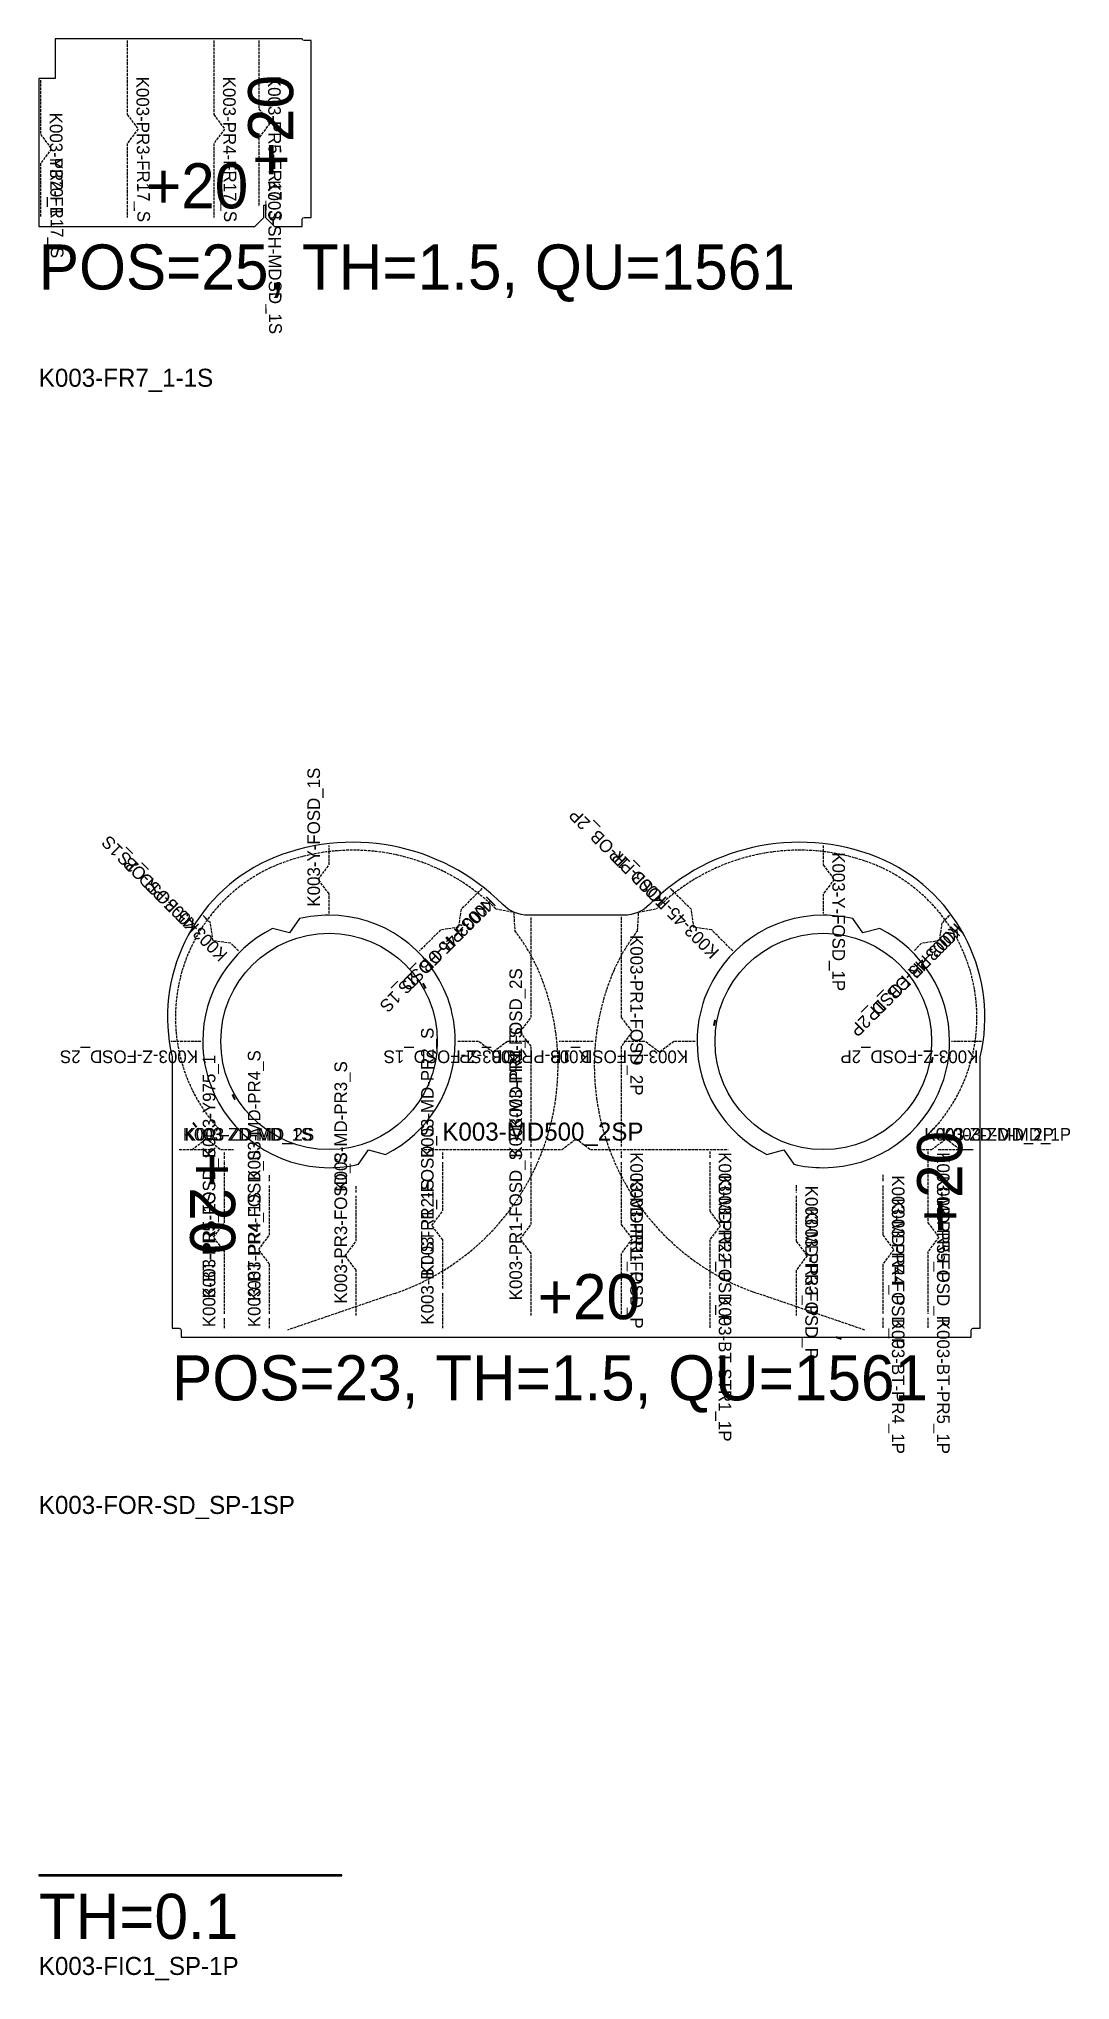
# Model space of a CAD drawing. Header units: inches. Extents: x -22688 to 5506, y -4302 to 14985.
# Drawn here: x -15352 to -12493, y 7837 to 13219 of the extents above; entities that cross this region are included whole.
import ezdxf

# ---------------------------------------------------------------- set-up
doc = ezdxf.new("R2010")
doc.units = ezdxf.units.IN
doc.header["$MEASUREMENT"] = 0
doc.linetypes.add('Dashed', pattern=[10, 7.5, -2.5])
doc.layers.get('0').update_dxf_attribs({"linetype": 'CONTINUOUS'})

msp = doc.modelspace()

# ---------------------------------------------------------------- texts
at = {"color": 7}
for s, height, rotation, p in [('K003-PR3-FR17_S', 34.999999, 270.4646, (-15081.808347, 13114.145617)), ('K003-PR4-FR17_S', 34.999999, 270.4646, (-14841.808958, 13114.145617)), ('+20', 125, 90, (-14646.809263, 12835.21953)), ('K003-PR5-FR17_S', 34.999999, 270.4646, (-14716.808958, 13116.245226)), ('K003-Y370_1', 34.999999, 270.4646, (-15321.809263, 13014.145617)), ('K003-PR2-FR17_S', 34.999999, 270.4646, (-15321.809263, 13014.145617)), ('K003-SH-MDSD_1S', 34.999999, 270.4646, (-14716.808958, 12827.045397)), ('K003-Y-FOSD_1S', 34.999999, 90, (-14572.511167, 10813.562731)), ('K003-PR-OB_2P', 34.999999, 135, (-13609.263487, 10836.119799)), ('K003-PR-OB_1S', 34.999999, 135, (-14904.572935, 10761.428027)), ('K003-45-FOSD_2S', 34.999999, 135, (-14826.072569, 10682.926134)), ('K003-45-FOSD_1P', 34.999999, 135, (-13463.508482, 10690.36632)), ('K003-Y-FOSD_1P', 34.999999, 270, (-13152.509947, 10964.282946)), ('K003-45-FOSD_1S', 34.999999, 225, (-14123.1322, 10828.746752)), ('K003-PR-OB_2S', 34.999999, 225, (-14107.15167, 10844.727282)), ('K003-PR-OB_1P', 34.999999, 225, (-12811.784239, 10770.091967)), ('K003-PR1-FOSD_2P', 34.999999, 270, (-13712.510557, 10734.722094)), ('K003-45-FOSD_2P', 34.999999, 225, (-12820.176573, 10761.698107)), ('-', 50, 118.182098, (-14261.03961, 10593.212084)), ('K003-PR1-FOSD_2S', 34.999999, 90, (-14012.510557, 10197.722582)), ('-', 50, 258.188141, (-13495.628233, 10506.249194)), ('K003-MD-PR2_S', 34.999999, 90, (-14257.510252, 10116.272692)), ('K003-MD-PR1_S', 34.999999, 90, (-14012.510557, 10117.713122)), ('K003-Z-FOSD_2S', 34.999999, 180, (-14910.810728, 10414.722399)), ('K003-Y975_1', 34.999999, 90, (-14862.510557, 10116.272692)), ('K003-MD-PR4_S', 34.999999, 90, (-14737.510557, 10053.762011)), ('K003-Z-FOSD_1S', 34.999999, 180, (-14013.86096, 10414.722399)), ('K003-PR-OB_SP', 34.999999, 180, (-13824.909849, 10414.722399)), ('K003-Z-FOSD_1P', 34.999999, 180, (-13552.36041, 10414.722399)), ('K003-Z-FOSD_2P', 34.999999, 180, (-12747.81024, 10414.722399)), ('-', 50, 78.191986, (-12859.388609, 10373.216967)), ('K003-MD-PR3_S', 34.999999, 90, (-14497.511167, 10023.271899)), ('-', 50, 298.178253, (-14833.99188, 10286.25255)), ('-', 50, 127.622536, (-14897.6546, 10211.264758)), ('K003-PR2-FOSD_S', 34.999999, 90, (-14257.510252, 9789.722399)), ('+20', 125, 90, (-12792.510862, 9908.260302)), ('+20', 125, 270, (-14932.510252, 10133.260302)), ('K003-PR5-FOSD_S', 34.999999, 90, (-14862.510557, 9727.222399)), ('K003-PR4-FOSD_S', 34.999999, 90, (-14737.510557, 9720.328478)), ('K003-PR3-FOSD_S', 34.999999, 90, (-14497.511167, 9712.921862)), ('K003-PR1-FOSD_S', 34.999999, 90, (-14012.510557, 9722.222094)), ('K003-MD-PR1_P', 34.999999, 270, (-13712.510557, 10132.833056)), ('K003-MD-PR2_P', 34.999999, 270, (-13467.510862, 10132.672839)), ('K003-MD-PR5_P', 34.999999, 270, (-12862.510557, 10132.672839)), ('K003-PR2-FOSD_P', 34.999999, 270, (-13467.510862, 10069.722704)), ('K003-MD-PR4_P', 34.999999, 270, (-12987.510557, 10068.482165)), ('K003-BT-PR5_1S', 34.999999, 90, (-14862.510557, 9647.621874)), ('K003-BT-PR4_1S', 34.999999, 90, (-14737.510557, 9647.621874)), ('K003-BT-STR1_1S', 34.999999, 90, (-14257.510252, 9654.622607)), ('K003-PR1-FOSD_P', 34.999999, 270, (-13712.510557, 10062.216906)), ('K003-MD-PR3_P', 34.999999, 270, (-13227.509947, 10039.672045)), ('K003-PR5-FOSD_P', 34.999999, 270, (-12862.510557, 10067.221789)), ('K003-PR3-FOSD_P', 34.999999, 270, (-13227.509947, 9978.522448)), ('K003-PR4-FOSD_P', 34.999999, 270, (-12987.510557, 10005.170397)), ('K003-BT-STR1_1P', 34.999999, 270, (-13467.510862, 9733.821825)), ('K003-BT-PR4_1P', 34.999999, 270, (-12987.510557, 9670.822863)), ('K003-BT-PR5_1P', 34.999999, 270, (-12862.510557, 9670.822863)), ('-', 50, 161.14122, (-13118.206663, 9632.239489))]:
    msp.add_text(s, height=height, rotation=rotation, dxfattribs=at).set_placement(p)
for s, height, p in [('+20', 125, (-15054.952879, 12749.146227)), ('POS=25, TH=1.5, QU=1561', 125, (-15351.809568, 12524.146227)), ('K003-FR7_1-1S', 50, (-15351.809568, 12254.561571)), ('K003-ZD-MD_1S', 34.999999, (-14952.810545, 10164.722399)), ('K003-ZD-MD_2S', 34.999999, (-14947.511167, 10164.722399)), ('K003-MD500_2SP', 50, (-14233.511228, 10164.722399)), ('K003-ZD-MD_2P', 34.999999, (-12897.511167, 10164.722399)), ('K003-ZD-MD_1P', 34.999999, (-12849.810667, 10164.722399)), ('+20', 125, (-13969.003172, 9669.722704)), ('POS=23, TH=1.5, QU=1561', 125, (-14982.510252, 9444.722704)), ('K003-FOR-SD_SP-1SP', 50, (-15351.811094, 9129.822497)), ('TH=0.1', 125, (-15351.808042, 7951.822619)), ('K003-FIC1_SP-1P', 50, (-15351.808042, 7851.822619))]:
    msp.add_text(s, height=height, dxfattribs=at).set_placement(p)

# ---------------------------------------------------------------- linework, layer by layer
at = {"color": 7, "linetype": 'Dashed'}
for p, q in [((-14741.808958, 12835.04558), (-14741.808958, 12755.045275)), ((-14123.753233, 10863.480334), (-14134.512205, 10852.722887)), ((-13590.508909, 10852.722887), (-13601.267881, 10863.480334)), ((-14885.812254, 10778.02196), (-14896.642942, 10788.852648)), ((-12828.378172, 10788.852648), (-12839.20886, 10778.02196)), ((-14902.509947, 10439.722399), (-14985.51013, 10439.722399)), ((-13815.510435, 10439.722399), (-13909.510679, 10439.722399)), ((-12739.510984, 10439.722399), (-12822.511167, 10439.722399)), ((-14962.510557, 10139.722399), (-14865.510435, 10139.722399)), ((-14837.510557, 10114.221911), (-14837.510557, 10134.722094)), ((-14232.510252, 10114.221911), (-14232.510252, 10134.722094)), ((-13987.510557, 10115.822558), (-13987.510557, 10134.722094)), ((-13737.510557, 10134.722094), (-13737.510557, 10115.822558)), ((-13492.510862, 10134.722094), (-13492.510862, 10114.221911)), ((-12887.510557, 10134.722094), (-12887.510557, 10114.221911)), ((-12859.510679, 10139.722399), (-12762.510557, 10139.722399)), ((-14712.510557, 10051.921801), (-14712.510557, 10070.322375)), ((-13012.510557, 10070.322375), (-13012.510557, 10051.921801)), ((-14472.511167, 10021.222643), (-14472.511167, 10041.722826)), ((-13252.509947, 10041.722826), (-13252.509947, 10021.222643)), ((-14232.510252, 9644.722704), (-14232.510252, 9743.721728)), ((-13492.510862, 9743.721728), (-13492.510862, 9644.722704)), ((-14837.510557, 9644.722704), (-14837.510557, 9673.722033)), ((-14712.510557, 9644.722704), (-14712.510557, 9673.722033)), ((-13012.510557, 9673.722033), (-13012.510557, 9644.722704)), ((-12887.510557, 9673.722033), (-12887.510557, 9644.722704))]:
    msp.add_line(p, q, dxfattribs=at)
at = {"color": 7}
for points in [[(-14621.809263, 12699.146227), (-14621.809263, 12719.145922, -0.414188), (-14616.808958, 12724.146227), (-14596.809263, 12724.146227), (-14596.809263, 13214.145617), (-14616.808958, 13214.145617, -0.414188), (-14621.809263, 13219.145922), (-15306.808347, 13219.145922), (-15306.808347, 13108.945422), (-15351.809568, 13108.945422), (-15351.809568, 12699.146227), (-14752.908201, 12699.146227), (-14727.908201, 12724.146227), (-14727.908201, 12758.145861), (-14723.80969, 12758.145861), (-14723.80969, 12724.146227), (-14698.80969, 12699.146227), (-14621.809263, 12699.146227)], [(-14621.809263, 12699.146227), (-14621.809263, 12719.145922, -0.414188), (-14616.808958, 12724.146227), (-14596.809263, 12724.146227), (-14596.809263, 13214.145617), (-14616.808958, 13214.145617, -0.414188), (-14621.809263, 13219.145922), (-15306.808347, 13219.145922), (-15306.808347, 13108.945422), (-15351.809568, 13108.945422), (-15351.809568, 12699.146227), (-14752.908201, 12699.146227), (-14727.908201, 12724.146227), (-14727.908201, 12758.145861), (-14723.80969, 12758.145861), (-14723.80969, 12724.146227), (-14698.80969, 12699.146227), (-14621.809263, 12699.146227)], [(-12742.510862, 9644.722704), (-12742.510862, 10396.796374, 0.354727), (-13006.809873, 10941.522936), (-13007.21118, 10941.722826, 0.310931), (-13659.010191, 10819.222216, -0.19989), (-13730.010862, 10789.722399), (-13995.010252, 10789.722399, -0.19989), (-14066.010923, 10819.222216, 0.310867), (-14717.809934, 10941.722826), (-14718.211241, 10941.522936, 0.354727), (-14982.510252, 10396.796374), (-14982.510252, 9644.722704), (-14962.510557, 9644.722704, -0.414188), (-14957.510252, 9639.722399), (-14957.510252, 9619.722704), (-12767.510862, 9619.722704), (-12767.510862, 9639.722399, -0.414188), (-12762.510557, 9644.722704), (-12742.510862, 9644.722704)], [(-12742.510862, 9644.722704), (-12742.510862, 10396.796374, 0.354727), (-13006.809873, 10941.522936), (-13007.21118, 10941.722826, 0.310931), (-13659.010191, 10819.222216, -0.19989), (-13730.010862, 10789.722399), (-13995.010252, 10789.722399, -0.19989), (-14066.010923, 10819.222216, 0.310867), (-14717.809934, 10941.722826), (-14718.211241, 10941.522936, 0.354727), (-14982.510252, 10396.796374), (-14982.510252, 9644.722704), (-14962.510557, 9644.722704, -0.414188), (-14957.510252, 9639.722399), (-14957.510252, 9619.722704), (-12767.510862, 9619.722704), (-12767.510862, 9639.722399, -0.414188), (-12762.510557, 9644.722704), (-12742.510862, 9644.722704)], [(-14218.612547, 10559.412341, 0.315313), (-14547.511167, 10789.722399, 0.058741), (-14628.901548, 10780.127673), (-14656.930418, 10740.433459), (-14703.915281, 10752.831225, 0.284182), (-14897.511167, 10439.722399, 0.087459), (-14876.417417, 10320.055346, 0.087459)], [(-12848.603697, 10320.055346, 0.087459), (-12827.509947, 10439.722399, 0.284182), (-13021.105833, 10752.831225), (-13068.090696, 10740.433459), (-13096.119566, 10780.127673, 0.058741), (-13177.509947, 10789.722399, 0.315313), (-13506.408567, 10559.412341, 0.315313)], [(-14847.511167, 10439.722399, -1), (-14247.511167, 10439.722399, -1), (-14847.511167, 10439.722399, -1)], [(-13477.509947, 10439.722399, -1), (-12877.509947, 10439.722399, -1), (-13477.509947, 10439.722399, -1)], [(-14876.417417, 10320.055346, 0.315332), (-14547.511167, 10089.722399, 0.05874), (-14466.119261, 10099.317126), (-14438.090391, 10139.01134), (-14391.105528, 10126.613573, 0.284183), (-14197.511167, 10439.722399, 0.087475), (-14218.612547, 10559.412341, 0.087475)], [(-13506.408567, 10559.412341, 0.087475), (-13527.509947, 10439.722399, 0.284183), (-13333.915586, 10126.613573), (-13286.930723, 10139.01134), (-13258.901853, 10099.317126, 0.05874), (-13177.509947, 10089.722399, 0.315332), (-12848.603697, 10320.055346, 0.315332)]]:
    msp.add_lwpolyline(points, format="xyb", dxfattribs=at)
at = {"color": 7, "linetype": 'Dashed'}
for points in [[(-15106.808347, 13214.145617), (-15106.808347, 13009.145312), (-15076.809568, 12969.145922), (-15106.808347, 12929.146532), (-15106.808347, 12724.146227)], [(-14866.808958, 13214.145617), (-14866.808958, 13009.145312), (-14836.808653, 12969.145922), (-14866.808958, 12929.146532), (-14866.808958, 12724.146227)], [(-14741.808958, 13214.145617), (-14741.808958, 13024.64519), (-14711.808653, 12984.6458), (-14741.808958, 12944.64641), (-14741.808958, 12755.145983)], [(-15346.809263, 13104.146532), (-15346.809263, 12954.146532), (-15316.808958, 12914.145617), (-15346.809263, 12874.146227), (-15346.809263, 12724.146227)], [(-15346.809263, 13104.146532), (-15346.809263, 12954.146532), (-15316.808958, 12914.145617), (-15346.809263, 12874.146227), (-15346.809263, 12724.146227)], [(-14547.511167, 10794.722704), (-14547.511167, 10848.921923), (-14577.509947, 10888.922839), (-14547.511167, 10928.922228), (-14547.511167, 10983.122973)], [(-13177.509947, 10983.122973), (-13177.509947, 10928.922228), (-13147.511167, 10888.922839), (-13177.509947, 10848.921923), (-13177.509947, 10794.722704)], [(-14123.512144, 10863.722948), (-14181.715269, 10805.518298), (-14188.786192, 10756.020312), (-14238.284178, 10748.949389), (-14296.488828, 10690.746264)], [(-13428.532285, 10690.746264), (-13486.736936, 10748.949389), (-13536.234922, 10756.020312), (-13543.305845, 10805.518298), (-13601.50897, 10863.722948)], [(-14798.548765, 10690.758471), (-14819.496031, 10711.705737), (-14868.994016, 10718.776659), (-14876.064939, 10768.274645), (-14897.012205, 10789.221911)], [(-13987.510557, 10147.722582), (-13987.510557, 10426.222948), (-14017.510862, 10466.222338), (-13987.510557, 10506.221728), (-13987.510557, 10784.722094)], [(-13737.510557, 10784.722094), (-13737.510557, 10506.221728), (-13707.510252, 10466.222338), (-13737.510557, 10426.222948), (-13737.510557, 10147.722582)], [(-12828.008909, 10789.221911), (-12848.956175, 10768.274645), (-12856.027097, 10718.776659), (-12905.525083, 10711.705737), (-12926.472349, 10690.758471)], [(-13994.010801, 10439.722399), (-14053.260679, 10439.722399), (-14093.260069, 10409.722094), (-14133.260984, 10439.722399), (-14192.510862, 10439.722399)], [(-13532.510252, 10439.722399), (-13591.76013, 10439.722399), (-13631.761045, 10409.722094), (-13671.760435, 10439.722399), (-13731.010313, 10439.722399)], [(-14962.510557, 10139.722399), (-14927.509947, 10139.722399), (-14887.510557, 10169.722704), (-14847.511167, 10139.722399), (-14812.510557, 10139.722399)], [(-14283.511228, 10139.722399), (-13902.509947, 10139.722399), (-13862.510557, 10169.722704), (-13822.511167, 10139.722399), (-13441.509886, 10139.722399)], [(-12912.510557, 10139.722399), (-12877.509947, 10139.722399), (-12837.510557, 10169.722704), (-12797.511167, 10139.722399), (-12762.510557, 10139.722399)], [(-14837.510557, 9684.722094), (-14837.510557, 9857.222704), (-14867.510862, 9897.222094), (-14837.510557, 9937.223009), (-14837.510557, 10109.722094)], [(-14232.510252, 9754.721789), (-14232.510252, 9889.722399), (-14262.510557, 9929.721789), (-14232.510252, 9969.722704), (-14232.510252, 10104.721789)], [(-13987.510557, 9679.721789), (-13987.510557, 9852.219347), (-14017.510862, 9892.218737), (-13987.510557, 9932.219653), (-13987.510557, 10104.715685)], [(-13737.510557, 10104.715685), (-13737.510557, 9932.219653), (-13707.510252, 9892.218737), (-13737.510557, 9852.219347), (-13737.510557, 9679.721789)], [(-13492.510862, 10104.721789), (-13492.510862, 9969.722704), (-13462.510557, 9929.721789), (-13492.510862, 9889.722399), (-13492.510862, 9754.721789)], [(-12887.510557, 10109.722094), (-12887.510557, 9937.223009), (-12857.510252, 9897.222094), (-12887.510557, 9857.222704), (-12887.510557, 9684.722094)], [(-14712.510557, 9684.722094), (-14712.510557, 9822.748522), (-14742.510862, 9862.749438), (-14712.510557, 9902.748827), (-14712.510557, 10040.775256)], [(-14472.511167, 9679.721789), (-14472.511167, 9805.722765), (-14502.509947, 9845.722155), (-14472.511167, 9885.72307), (-14472.511167, 10011.722521)], [(-13252.509947, 10011.722521), (-13252.509947, 9885.72307), (-13222.511167, 9845.722155), (-13252.509947, 9805.722765), (-13252.509947, 9679.721789)], [(-13012.510557, 10040.775256), (-13012.510557, 9902.748827), (-12982.510252, 9862.749438), (-13012.510557, 9822.748522), (-13012.510557, 9684.722094)]]:
    msp.add_lwpolyline(points, dxfattribs=at)
for points in [[(-14845.23303, 10188.664965, -0.514019), (-14708.911009, 10921.622424, -0.308156), (-14085.568113, 10807.686571), (-14035.581846, 10798.412279), (-14032.795591, 10747.650866, -0.056928), (-13967.510862, 10637.82268, -0.437447), (-14364.510984, 9741.422228), (-14662.209959, 9639.736132)], [(-13062.811155, 9639.736132), (-13360.51013, 9741.422228, -0.437447), (-13757.510252, 10637.82268, -0.056948), (-13692.2301, 10747.676806), (-13689.448423, 10798.439745), (-13639.463682, 10807.717089, -0.308224), (-13016.110105, 10921.622424, -0.514019), (-12879.788084, 10188.664965, -0.514019)]]:
    msp.add_lwpolyline(points, format="xyb", dxfattribs=at)
at = {"color": 7}
msp.add_lwpolyline([(-14511.808653, 8129.822497), (-15351.808042, 8129.822497), (-15351.808042, 8126.822619), (-14511.808653, 8126.822619), (-14511.808653, 8129.822497)], dxfattribs=at)
msp.add_lwpolyline([(-14511.808653, 8129.822497), (-15351.808042, 8129.822497), (-15351.808042, 8126.822619), (-14511.808653, 8126.822619), (-14511.808653, 8129.822497)], dxfattribs=at)

msp.set_redraw_order([(e.dxf.handle, doc.entitydb.next_handle()) for e in msp.query("TEXT MTEXT ATTDEF DIMENSION ARC_DIMENSION")])  # texts and dimensions are drawn at this point

doc.saveas('drawing.dxf')
